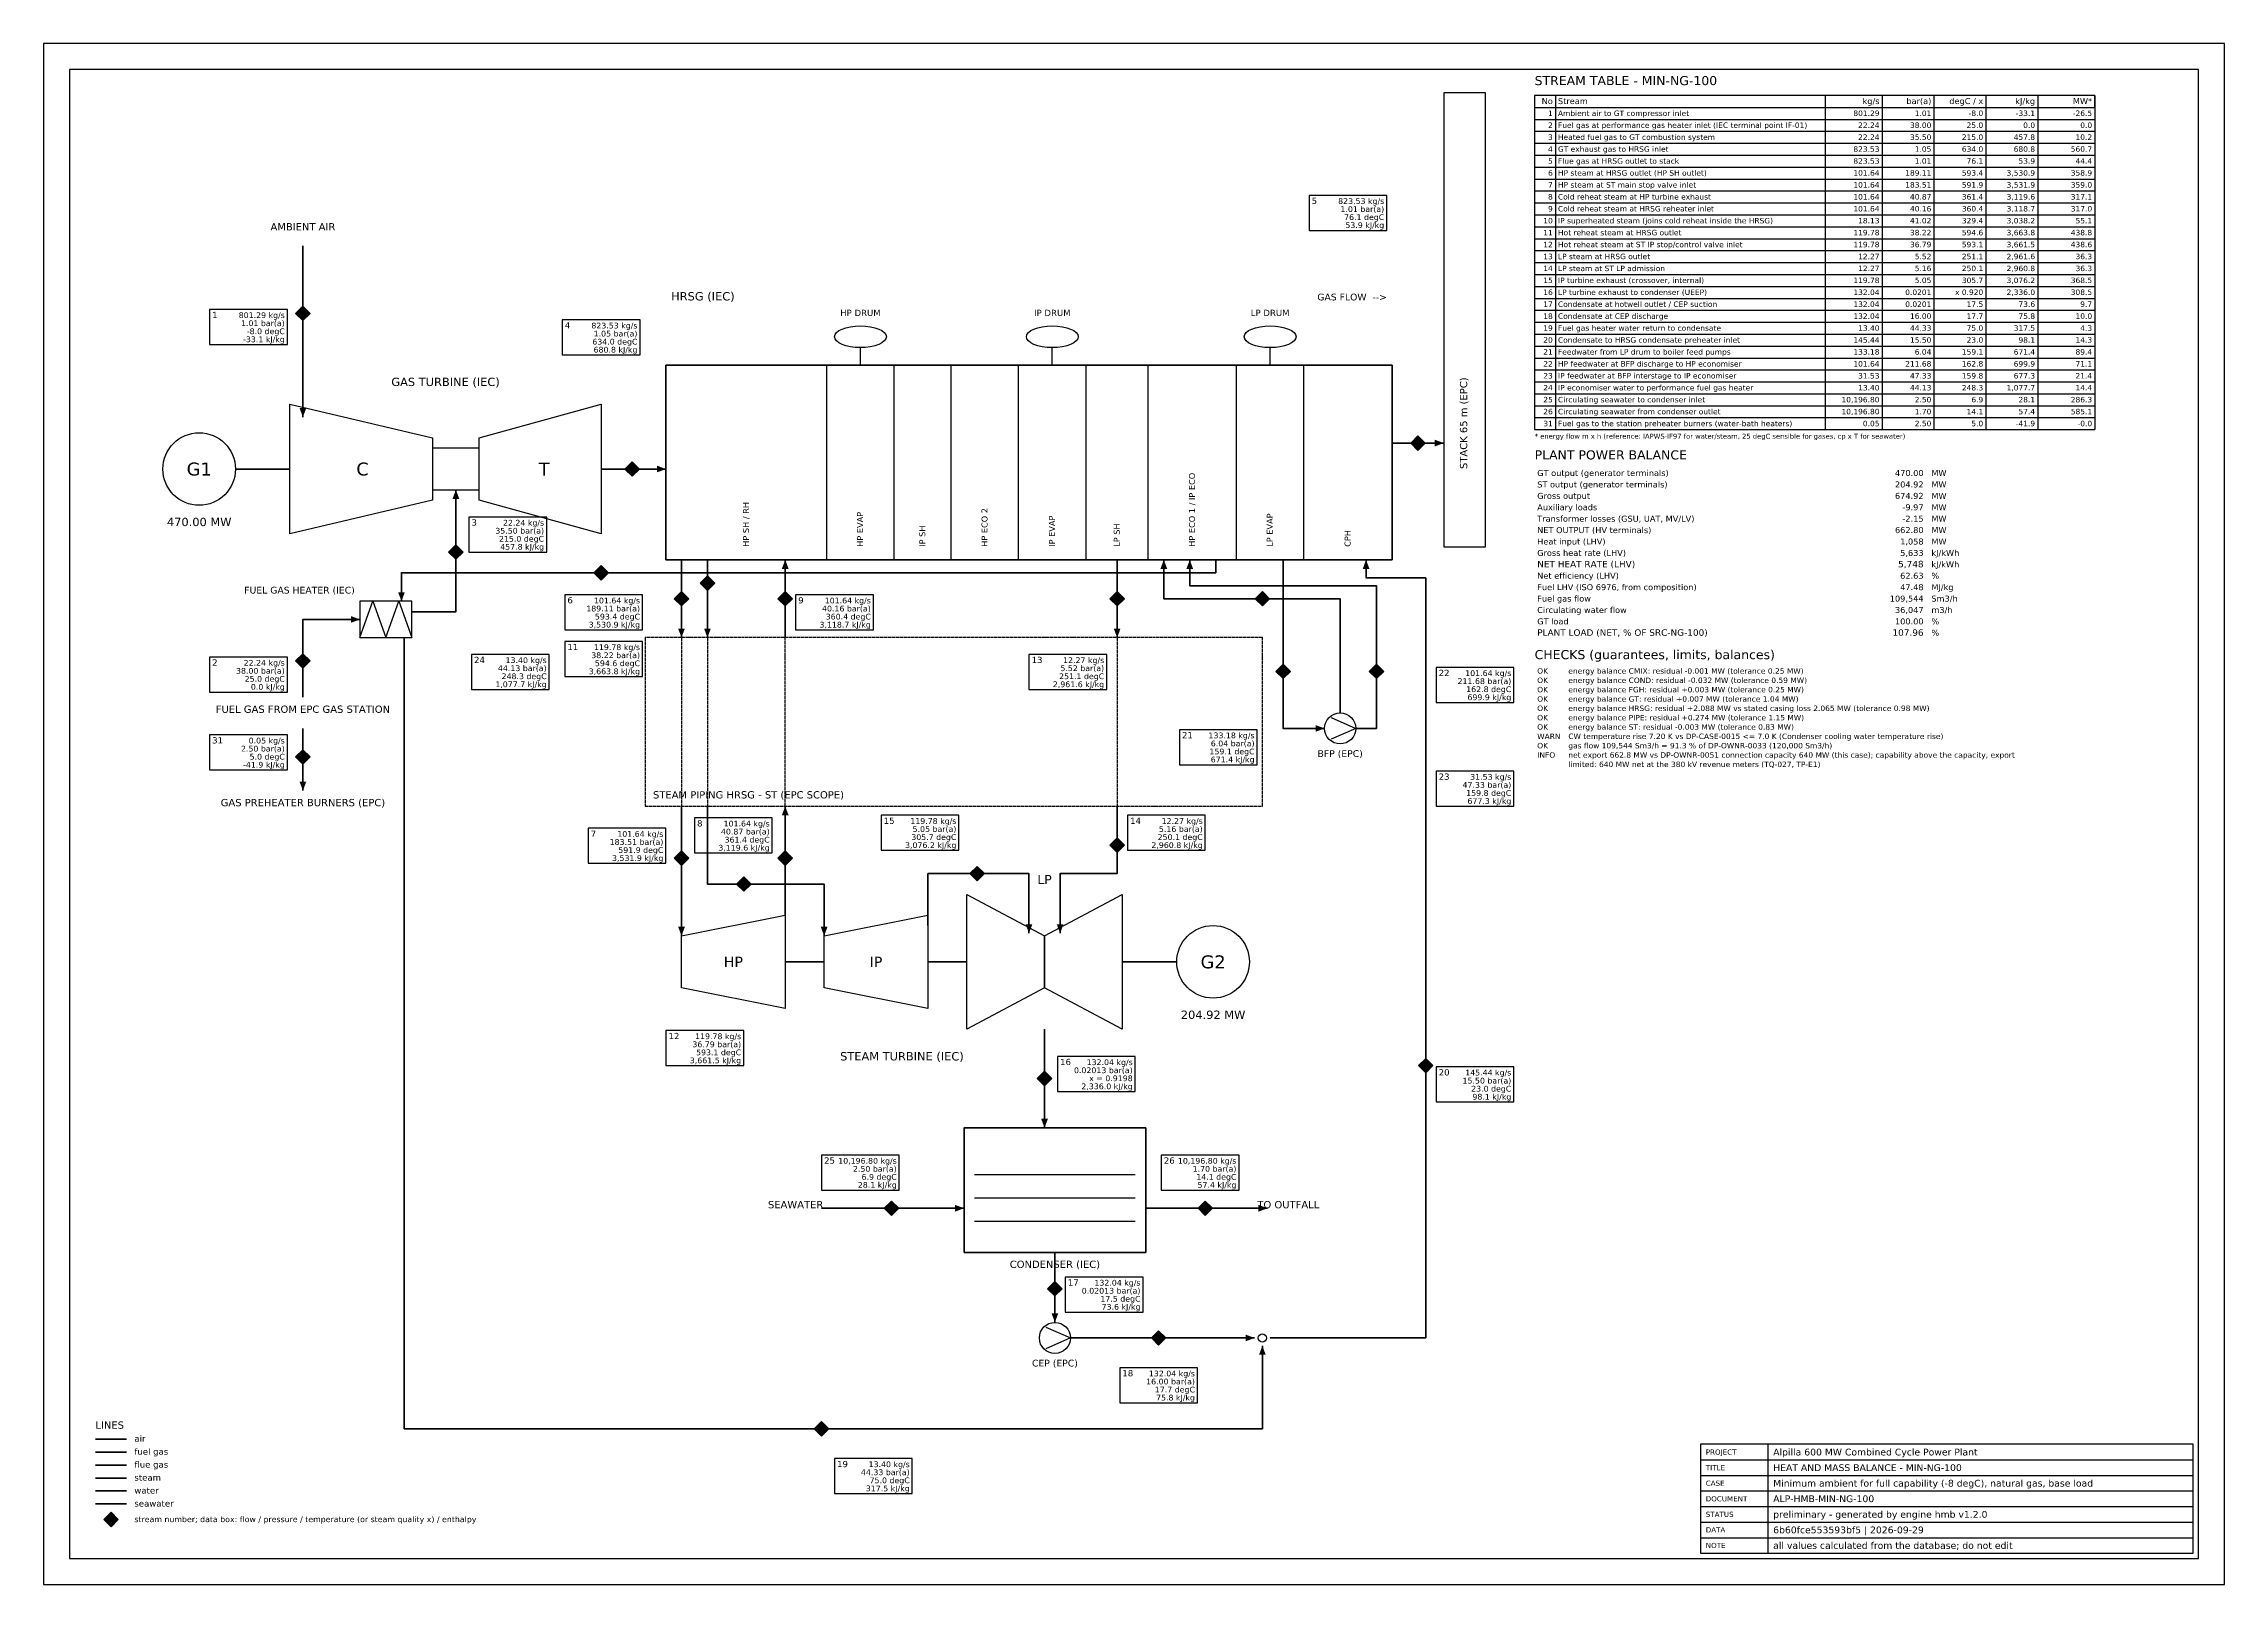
# Model space of a CAD drawing. Header units: millimetres. Extents: x 0 to 841, y 0 to 594.
import ezdxf
from ezdxf.enums import TextEntityAlignment as Align

# ---------------------------------------------------------------- set-up
doc = ezdxf.new("R2010")
doc.units = ezdxf.units.MM
doc.linetypes.add('DASHED', pattern=[1.524, 1.27, -0.254])
for name, color, linetype in [('BORDER', 7, 'CONTINUOUS'), ('HMB-AIR', 8, 'Continuous'), ('HMB-CW', 4, 'Continuous'), ('HMB-DATA', 8, 'Continuous'), ('HMB-EQPT', 7, 'Continuous'), ('HMB-FUEL', 30, 'Continuous'), ('HMB-GAS', 34, 'Continuous'), ('HMB-SCOPE', 3, 'Continuous'), ('HMB-STEAM', 1, 'Continuous'), ('HMB-TABLE', 7, 'Continuous'), ('HMB-TAG', 7, 'Continuous'), ('HMB-WARN', 1, 'Continuous'), ('HMB-WATER', 5, 'Continuous'), ('TITLE', 7, 'CONTINUOUS')]:
    doc.layers.add(name, color=color, linetype=linetype)
doc.styles.add('ALPILLA', font='DejaVuSans.ttf')

msp = doc.modelspace()

# ---------------------------------------------------------------- hatches: boundary and pattern name
at = {"layer": 'HMB-AIR'}
h = msp.add_hatch(color=256, dxfattribs=at)
h.dxf.hatch_style = 1
h.paths.add_polyline_path([(100, 450), (98.7, 453.5), (101.3, 453.5)])
at = {"layer": 'HMB-CW'}
h = msp.add_hatch(color=256, dxfattribs=at)
h.dxf.hatch_style = 1
h.paths.add_polyline_path([(355, 145), (351.5, 143.7), (351.5, 146.3)])
h = msp.add_hatch(color=256, dxfattribs=at)
h.dxf.hatch_style = 1
h.paths.add_polyline_path([(472, 145), (468.5, 143.7), (468.5, 146.3)])
at = {"layer": 'HMB-FUEL'}
h = msp.add_hatch(color=256, dxfattribs=at)
h.dxf.hatch_style = 1
h.paths.add_polyline_path([(159, 422), (160.3, 418.5), (157.7, 418.5)])
h = msp.add_hatch(color=256, dxfattribs=at)
h.dxf.hatch_style = 1
h.paths.add_polyline_path([(122, 372), (118.5, 370.7), (118.5, 373.3)])
h = msp.add_hatch(color=256, dxfattribs=at)
h.dxf.hatch_style = 1
h.paths.add_polyline_path([(100, 306), (98.7, 309.5), (101.3, 309.5)])
at = {"layer": 'HMB-GAS'}
h = msp.add_hatch(color=256, dxfattribs=at)
h.dxf.hatch_style = 1
h.paths.add_polyline_path([(540, 440), (536.5, 438.7), (536.5, 441.3)])
h = msp.add_hatch(color=256, dxfattribs=at)
h.dxf.hatch_style = 1
h.paths.add_polyline_path([(240, 430), (236.5, 428.7), (236.5, 431.3)])
at = {"layer": 'HMB-STEAM'}
h = msp.add_hatch(color=256, dxfattribs=at)
h.dxf.hatch_style = 1
h.paths.add_polyline_path([(286, 395), (287.3, 391.5), (284.7, 391.5)])
h = msp.add_hatch(color=256, dxfattribs=at)
h.dxf.hatch_style = 1
h.paths.add_polyline_path([(246, 365), (244.7, 368.5), (247.3, 368.5)])
h = msp.add_hatch(color=256, dxfattribs=at)
h.dxf.hatch_style = 1
h.paths.add_polyline_path([(256, 365), (254.7, 368.5), (257.3, 368.5)])
h = msp.add_hatch(color=256, dxfattribs=at)
h.dxf.hatch_style = 1
h.paths.add_polyline_path([(414, 365), (412.7, 368.5), (415.3, 368.5)])
h = msp.add_hatch(color=256, dxfattribs=at)
h.dxf.hatch_style = 1
h.paths.add_polyline_path([(286, 300), (287.3, 296.5), (284.7, 296.5)])
h = msp.add_hatch(color=256, dxfattribs=at)
h.dxf.hatch_style = 1
h.paths.add_polyline_path([(246, 250), (244.7, 253.5), (247.3, 253.5)])
h = msp.add_hatch(color=256, dxfattribs=at)
h.dxf.hatch_style = 1
h.paths.add_polyline_path([(301, 250), (299.7, 253.5), (302.3, 253.5)])
h = msp.add_hatch(color=256, dxfattribs=at)
h.dxf.hatch_style = 1
h.paths.add_polyline_path([(380, 251), (378.7, 254.5), (381.3, 254.5)])
h = msp.add_hatch(color=256, dxfattribs=at)
h.dxf.hatch_style = 1
h.paths.add_polyline_path([(392, 251), (390.7, 254.5), (393.3, 254.5)])
h = msp.add_hatch(color=256, dxfattribs=at)
h.dxf.hatch_style = 1
h.paths.add_polyline_path([(386, 176), (384.7, 179.5), (387.3, 179.5)])
at = {"layer": 'HMB-TAG'}
h = msp.add_hatch(color=255, dxfattribs=at)
h.dxf.hatch_style = 1
h.paths.add_polyline_path([(97.2, 490), (100, 492.8), (102.8, 490), (100, 487.2)])
h = msp.add_hatch(color=255, dxfattribs=at)
h.dxf.hatch_style = 1
h.paths.add_polyline_path([(527.2, 440), (530, 442.8), (532.8, 440), (530, 437.2)])
h = msp.add_hatch(color=255, dxfattribs=at)
h.dxf.hatch_style = 1
h.paths.add_polyline_path([(224.2, 430), (227, 432.8), (229.8, 430), (227, 427.2)])
h = msp.add_hatch(color=255, dxfattribs=at)
h.dxf.hatch_style = 1
h.paths.add_polyline_path([(156.2, 398), (159, 400.8), (161.8, 398), (159, 395.2)])
h = msp.add_hatch(color=255, dxfattribs=at)
h.dxf.hatch_style = 1
h.paths.add_polyline_path([(212.2, 390), (215, 392.8), (217.8, 390), (215, 387.2)])
h = msp.add_hatch(color=255, dxfattribs=at)
h.dxf.hatch_style = 1
h.paths.add_polyline_path([(253.2, 386), (256, 388.8), (258.8, 386), (256, 383.2)])
h = msp.add_hatch(color=255, dxfattribs=at)
h.dxf.hatch_style = 1
h.paths.add_polyline_path([(243.2, 380), (246, 382.8), (248.8, 380), (246, 377.2)])
h = msp.add_hatch(color=255, dxfattribs=at)
h.dxf.hatch_style = 1
h.paths.add_polyline_path([(283.2, 380), (286, 382.8), (288.8, 380), (286, 377.2)])
h = msp.add_hatch(color=255, dxfattribs=at)
h.dxf.hatch_style = 1
h.paths.add_polyline_path([(411.2, 380), (414, 382.8), (416.8, 380), (414, 377.2)])
h = msp.add_hatch(color=255, dxfattribs=at)
h.dxf.hatch_style = 1
h.paths.add_polyline_path([(467.2, 380), (470, 382.8), (472.8, 380), (470, 377.2)])
h = msp.add_hatch(color=255, dxfattribs=at)
h.dxf.hatch_style = 1
h.paths.add_polyline_path([(97.2, 356), (100, 358.8), (102.8, 356), (100, 353.2)])
h = msp.add_hatch(color=255, dxfattribs=at)
h.dxf.hatch_style = 1
h.paths.add_polyline_path([(475.2, 352), (478, 354.8), (480.8, 352), (478, 349.2)])
h = msp.add_hatch(color=255, dxfattribs=at)
h.dxf.hatch_style = 1
h.paths.add_polyline_path([(511.2, 352), (514, 354.8), (516.8, 352), (514, 349.2)])
h = msp.add_hatch(color=255, dxfattribs=at)
h.dxf.hatch_style = 1
h.paths.add_polyline_path([(97.2, 319), (100, 321.8), (102.8, 319), (100, 316.2)])
h = msp.add_hatch(color=255, dxfattribs=at)
h.dxf.hatch_style = 1
h.paths.add_polyline_path([(411.2, 285), (414, 287.8), (416.8, 285), (414, 282.2)])
h = msp.add_hatch(color=255, dxfattribs=at)
h.dxf.hatch_style = 1
h.paths.add_polyline_path([(243.2, 280), (246, 282.8), (248.8, 280), (246, 277.2)])
h = msp.add_hatch(color=255, dxfattribs=at)
h.dxf.hatch_style = 1
h.paths.add_polyline_path([(283.2, 280), (286, 282.8), (288.8, 280), (286, 277.2)])
h = msp.add_hatch(color=255, dxfattribs=at)
h.dxf.hatch_style = 1
h.paths.add_polyline_path([(267.2, 270), (270, 272.8), (272.8, 270), (270, 267.2)])
h = msp.add_hatch(color=255, dxfattribs=at)
h.dxf.hatch_style = 1
h.paths.add_polyline_path([(357.2, 274), (360, 276.8), (362.8, 274), (360, 271.2)])
h = msp.add_hatch(color=255, dxfattribs=at)
h.dxf.hatch_style = 1
h.paths.add_polyline_path([(530.2, 200), (533, 202.8), (535.8, 200), (533, 197.2)])
h = msp.add_hatch(color=255, dxfattribs=at)
h.dxf.hatch_style = 1
h.paths.add_polyline_path([(383.2, 195), (386, 197.8), (388.8, 195), (386, 192.2)])
h = msp.add_hatch(color=255, dxfattribs=at)
h.dxf.hatch_style = 1
h.paths.add_polyline_path([(324.2, 145), (327, 147.8), (329.8, 145), (327, 142.2)])
h = msp.add_hatch(color=255, dxfattribs=at)
h.dxf.hatch_style = 1
h.paths.add_polyline_path([(445.2, 145), (448, 147.8), (450.8, 145), (448, 142.2)])
h = msp.add_hatch(color=255, dxfattribs=at)
h.dxf.hatch_style = 1
h.paths.add_polyline_path([(387.2, 114), (390, 116.8), (392.8, 114), (390, 111.2)])
h = msp.add_hatch(color=255, dxfattribs=at)
h.dxf.hatch_style = 1
h.paths.add_polyline_path([(427.2, 95), (430, 97.8), (432.8, 95), (430, 92.2)])
h = msp.add_hatch(color=255, dxfattribs=at)
h.dxf.hatch_style = 1
h.paths.add_polyline_path([(297.2, 60), (300, 62.8), (302.8, 60), (300, 57.2)])
h = msp.add_hatch(color=255, dxfattribs=at)
h.dxf.hatch_style = 1
h.paths.add_polyline_path([(23.2, 25), (26, 27.8), (28.8, 25), (26, 22.2)])
at = {"layer": 'HMB-WATER'}
h = msp.add_hatch(color=256, dxfattribs=at)
h.dxf.hatch_style = 1
h.paths.add_polyline_path([(432, 395), (433.3, 391.5), (430.7, 391.5)])
h = msp.add_hatch(color=256, dxfattribs=at)
h.dxf.hatch_style = 1
h.paths.add_polyline_path([(442, 395), (443.3, 391.5), (440.7, 391.5)])
h = msp.add_hatch(color=256, dxfattribs=at)
h.dxf.hatch_style = 1
h.paths.add_polyline_path([(510, 395), (511.3, 391.5), (508.7, 391.5)])
h = msp.add_hatch(color=256, dxfattribs=at)
h.dxf.hatch_style = 1
h.paths.add_polyline_path([(138, 379), (136.7, 382.5), (139.3, 382.5)])
h = msp.add_hatch(color=256, dxfattribs=at)
h.dxf.hatch_style = 1
h.paths.add_polyline_path([(494, 330), (490.5, 328.7), (490.5, 331.3)])
h = msp.add_hatch(color=256, dxfattribs=at)
h.dxf.hatch_style = 1
h.paths.add_polyline_path([(390, 101), (388.7, 104.5), (391.3, 104.5)])
h = msp.add_hatch(color=256, dxfattribs=at)
h.dxf.hatch_style = 1
h.paths.add_polyline_path([(467, 95), (463.5, 93.7), (463.5, 96.3)])
h = msp.add_hatch(color=256, dxfattribs=at)
h.dxf.hatch_style = 1
h.paths.add_polyline_path([(470, 92), (471.3, 88.5), (468.7, 88.5)])

# ---------------------------------------------------------------- linework, layer by layer
at = {"layer": 'BORDER'}
for points in [[(0, 0), (841, 0), (841, 594), (0, 594)], [(10, 10), (831, 10), (831, 584), (10, 584)]]:
    msp.add_lwpolyline(points, close=True, dxfattribs=at)
at = {"layer": 'HMB-AIR', "lineweight": 50}
for points in [[(100, 516), (100, 450)], [(20, 56), (32, 56)]]:
    msp.add_lwpolyline(points, dxfattribs=at)
at = {"layer": 'HMB-CW'}
for points in [[(359, 158), (421, 158)], [(359, 149), (421, 149)], [(359, 140), (421, 140)]]:
    msp.add_lwpolyline(points, dxfattribs=at)
at = {"layer": 'HMB-CW', "lineweight": 50}
for points in [[(300, 145), (355, 145)], [(425, 145), (472, 145)], [(20, 31), (32, 31)]]:
    msp.add_lwpolyline(points, dxfattribs=at)
at = {"layer": 'HMB-DATA'}
for points in [[(575, 574), (575, 445.2)], [(583, 574), (583, 445.2)], [(687, 574), (687, 445.2)], [(709, 574), (709, 445.2)], [(729, 574), (729, 445.2)], [(749, 574), (749, 445.2)], [(769, 574), (769, 445.2)], [(791, 574), (791, 445.2)], [(575, 564.8), (791, 564.8)], [(575, 560.2), (791, 560.2)], [(575, 555.6), (791, 555.6)], [(575, 551), (791, 551)], [(575, 546.4), (791, 546.4)], [(575, 541.8), (791, 541.8)], [(575, 537.2), (791, 537.2)], [(575, 532.6), (791, 532.6)], [(575, 528), (791, 528)], [(575, 523.4), (791, 523.4)], [(575, 518.8), (791, 518.8)], [(575, 514.2), (791, 514.2)], [(575, 509.6), (791, 509.6)], [(575, 505), (791, 505)], [(575, 500.4), (791, 500.4)], [(575, 495.8), (791, 495.8)], [(575, 491.2), (791, 491.2)], [(575, 486.6), (791, 486.6)], [(575, 482), (791, 482)], [(315, 470), (315, 476.8)], [(389, 470), (389, 476.8)], [(473, 470), (473, 476.8)], [(575, 477.4), (791, 477.4)], [(575, 472.8), (791, 472.8)], [(302, 395), (302, 470)], [(328, 395), (328, 470)], [(350, 395), (350, 470)], [(376, 395), (376, 470)], [(402, 395), (402, 470)], [(426, 395), (426, 470)], [(460, 395), (460, 470)], [(486, 395), (486, 470)], [(575, 468.2), (791, 468.2)], [(575, 463.6), (791, 463.6)], [(575, 459), (791, 459)], [(575, 454.4), (791, 454.4)], [(575, 449.8), (791, 449.8)], [(575, 445.2), (791, 445.2)], [(122, 365), (127, 379), (132, 365), (137, 379), (142, 365)]]:
    msp.add_lwpolyline(points, dxfattribs=at)
for points in [[(488, 522), (518, 522), (518, 535.5), (488, 535.5)], [(64, 478), (94, 478), (94, 491.5), (64, 491.5)], [(200, 474), (230, 474), (230, 487.5), (200, 487.5)], [(164, 398), (194, 398), (194, 411.5), (164, 411.5)], [(201, 368), (231, 368), (231, 381.5), (201, 381.5)], [(290, 368), (320, 368), (320, 381.5), (290, 381.5)], [(201, 350), (231, 350), (231, 363.5), (201, 363.5)], [(64, 344), (94, 344), (94, 357.5), (64, 357.5)], [(165, 345), (195, 345), (195, 358.5), (165, 358.5)], [(380, 345), (410, 345), (410, 358.5), (380, 358.5)], [(537, 340), (567, 340), (567, 353.5), (537, 353.5)], [(438, 316), (468, 316), (468, 329.5), (438, 329.5)], [(64, 314), (94, 314), (94, 327.5), (64, 327.5)], [(537, 300), (567, 300), (567, 313.5), (537, 313.5)], [(251, 282), (281, 282), (281, 295.5), (251, 295.5)], [(323, 283), (353, 283), (353, 296.5), (323, 296.5)], [(418, 283), (448, 283), (448, 296.5), (418, 296.5)], [(210, 278), (240, 278), (240, 291.5), (210, 291.5)], [(240, 200), (270, 200), (270, 213.5), (240, 213.5)], [(391, 190), (421, 190), (421, 203.5), (391, 203.5)], [(537, 186), (567, 186), (567, 199.5), (537, 199.5)], [(300, 152), (330, 152), (330, 165.5), (300, 165.5)], [(431, 152), (461, 152), (461, 165.5), (431, 165.5)], [(394, 105), (424, 105), (424, 118.5), (394, 118.5)], [(415, 70), (445, 70), (445, 83.5), (415, 83.5)], [(305, 35), (335, 35), (335, 48.5), (305, 48.5)]]:
    msp.add_lwpolyline(points, close=True, dxfattribs=at)
at = {"layer": 'HMB-EQPT'}
for points in [[(540, 400), (556, 400), (556, 575), (540, 575)], [(95, 455), (150, 442), (150, 418), (95, 405)], [(168, 442), (215, 455), (215, 405), (168, 418)], [(150, 422), (168, 422), (168, 438), (150, 438)], [(122, 365), (142, 365), (142, 379), (122, 379)], [(356, 266), (386, 250), (386, 230), (356, 214)], [(386, 250), (416, 266), (416, 214), (386, 230)], [(246, 250), (286, 258), (286, 222), (246, 230)], [(301, 250), (341, 258), (341, 222), (301, 230)]]:
    msp.add_lwpolyline(points, close=True, dxfattribs=at)
at = {"layer": 'HMB-EQPT', "lineweight": 50}
for points in [[(240, 395), (520, 395), (520, 470), (240, 470)], [(355, 128), (425, 128), (425, 176), (355, 176)]]:
    msp.add_lwpolyline(points, close=True, dxfattribs=at)
at = {"layer": 'HMB-EQPT', "lineweight": 70}
for points in [[(74, 430), (95, 430)], [(286, 240), (301, 240)], [(341, 240), (356, 240)], [(416, 240), (437, 240)]]:
    msp.add_lwpolyline(points, dxfattribs=at)
at = {"layer": 'HMB-EQPT'}
for points in [[(496.5, 334.2), (506, 330), (496.5, 325.8)], [(386.5, 99.2), (396, 95), (386.5, 90.8)]]:
    msp.add_lwpolyline(points, dxfattribs=at)
for centre, radius in [((60, 430), 14), ((500, 330), 6), ((451, 240), 14), ((390, 95), 6), ((470, 95), 1.6)]:
    msp.add_circle(centre, radius, dxfattribs=at)
for centre in [(315, 481), (389, 481), (473, 481)]:
    msp.add_ellipse(centre, major_axis=(10, 0), ratio=0.42, dxfattribs=at)
at = {"layer": 'HMB-FUEL', "lineweight": 50}
for points in [[(142, 375), (159, 375), (159, 422)], [(100, 342), (100, 372), (122, 372)], [(100, 330), (100, 306)], [(20, 51), (32, 51)]]:
    msp.add_lwpolyline(points, dxfattribs=at)
at = {"layer": 'HMB-GAS', "lineweight": 50}
for points in [[(520, 440), (540, 440)], [(215, 430), (240, 430)], [(20, 46), (32, 46)]]:
    msp.add_lwpolyline(points, dxfattribs=at)
at = {"layer": 'HMB-SCOPE', "linetype": 'DASHED'}
msp.add_lwpolyline([(232, 300), (470, 300), (470, 365), (232, 365)], close=True, dxfattribs=at)
for points in [[(246, 365), (246, 300)], [(256, 365), (256, 300)], [(286, 300), (286, 365)], [(414, 365), (414, 300)]]:
    msp.add_lwpolyline(points, dxfattribs=at)
at = {"layer": 'HMB-STEAM', "lineweight": 50}
for points in [[(246, 395), (246, 365)], [(256, 395), (256, 365)], [(286, 365), (286, 395)], [(414, 395), (414, 365)], [(246, 300), (246, 250)], [(256, 300), (256, 270), (301, 270), (301, 250)], [(286, 258), (286, 300)], [(414, 300), (414, 274), (392, 274), (392, 251)], [(341, 254), (341, 274), (380, 274), (380, 251)], [(386, 214), (386, 176)], [(20, 41), (32, 41)]]:
    msp.add_lwpolyline(points, dxfattribs=at)
at = {"layer": 'HMB-TABLE'}
msp.add_lwpolyline([(575, 569.4), (791, 569.4), (791, 574), (575, 574)], close=True, dxfattribs=at)
at = {"layer": 'HMB-TAG'}
for points in [[(97.2, 490), (100, 492.8), (102.8, 490), (100, 487.2)], [(527.2, 440), (530, 442.8), (532.8, 440), (530, 437.2)], [(224.2, 430), (227, 432.8), (229.8, 430), (227, 427.2)], [(156.2, 398), (159, 400.8), (161.8, 398), (159, 395.2)], [(212.2, 390), (215, 392.8), (217.8, 390), (215, 387.2)], [(253.2, 386), (256, 388.8), (258.8, 386), (256, 383.2)], [(243.2, 380), (246, 382.8), (248.8, 380), (246, 377.2)], [(283.2, 380), (286, 382.8), (288.8, 380), (286, 377.2)], [(411.2, 380), (414, 382.8), (416.8, 380), (414, 377.2)], [(467.2, 380), (470, 382.8), (472.8, 380), (470, 377.2)], [(97.2, 356), (100, 358.8), (102.8, 356), (100, 353.2)], [(475.2, 352), (478, 354.8), (480.8, 352), (478, 349.2)], [(511.2, 352), (514, 354.8), (516.8, 352), (514, 349.2)], [(97.2, 319), (100, 321.8), (102.8, 319), (100, 316.2)], [(411.2, 285), (414, 287.8), (416.8, 285), (414, 282.2)], [(243.2, 280), (246, 282.8), (248.8, 280), (246, 277.2)], [(283.2, 280), (286, 282.8), (288.8, 280), (286, 277.2)], [(267.2, 270), (270, 272.8), (272.8, 270), (270, 267.2)], [(357.2, 274), (360, 276.8), (362.8, 274), (360, 271.2)], [(530.2, 200), (533, 202.8), (535.8, 200), (533, 197.2)], [(383.2, 195), (386, 197.8), (388.8, 195), (386, 192.2)], [(324.2, 145), (327, 147.8), (329.8, 145), (327, 142.2)], [(445.2, 145), (448, 147.8), (450.8, 145), (448, 142.2)], [(387.2, 114), (390, 116.8), (392.8, 114), (390, 111.2)], [(427.2, 95), (430, 97.8), (432.8, 95), (430, 92.2)], [(297.2, 60), (300, 62.8), (302.8, 60), (300, 57.2)], [(23.2, 25), (26, 27.8), (28.8, 25), (26, 22.2)]]:
    msp.add_lwpolyline(points, close=True, dxfattribs=at)
at = {"layer": 'HMB-WATER', "lineweight": 50}
for points in [[(452, 395), (452, 390), (138, 390), (138, 379)], [(500, 336), (500, 380), (432, 380), (432, 395)], [(506, 330), (514, 330), (514, 385), (442, 385), (442, 395)], [(473, 95), (533, 95), (533, 388), (510, 388), (510, 395)], [(478, 395), (478, 330), (494, 330)], [(139, 365), (139, 60), (470, 60), (470, 92)], [(390, 128), (390, 101)], [(396, 95), (467, 95)], [(20, 36), (32, 36)]]:
    msp.add_lwpolyline(points, dxfattribs=at)
at = {"layer": 'TITLE'}
for p, q in [((665, 12), (665, 54)), ((639, 48), (829, 48)), ((639, 42), (829, 42)), ((639, 36), (829, 36)), ((639, 30), (829, 30)), ((639, 24), (829, 24)), ((639, 18), (829, 18))]:
    msp.add_line(p, q, dxfattribs=at)
msp.add_lwpolyline([(639, 12), (829, 12), (829, 54), (639, 54)], close=True, dxfattribs=at)

# ---------------------------------------------------------------- texts
at = {"layer": 'HMB-DATA', "style": 'ALPILLA'}
for s, height, p in [('823.53 kg/s', 2.2, (517, 532.2)), ('1.01 bar(a)', 2.2, (517, 529.1)), ('76.1 degC', 2.2, (517, 526)), ('53.9 kJ/kg', 2.2, (517, 522.9)), ('GAS FLOW  -->', 2.6, (518, 495)), ('801.29 kg/s', 2.2, (93, 488.2)), ('1.01 bar(a)', 2.2, (93, 485.1)), ('-33.1 kJ/kg', 2.2, (93, 478.9)), ('-8.0 degC', 2.2, (93, 482)), ('823.53 kg/s', 2.2, (229, 484.2)), ('634.0 degC', 2.2, (229, 478)), ('1.05 bar(a)', 2.2, (229, 481.1)), ('680.8 kJ/kg', 2.2, (229, 474.9)), ('35.50 bar(a)', 2.2, (193, 405.1)), ('215.0 degC', 2.2, (193, 402)), ('22.24 kg/s', 2.2, (193, 408.2)), ('457.8 kJ/kg', 2.2, (193, 398.9)), ('101.64 kg/s', 2.2, (230, 378.2)), ('101.64 kg/s', 2.2, (319, 378.2)), ('189.11 bar(a)', 2.2, (230, 375.1)), ('3,530.9 kJ/kg', 2.2, (230, 368.9)), ('593.4 degC', 2.2, (230, 372)), ('3,118.7 kJ/kg', 2.2, (319, 368.9)), ('40.16 bar(a)', 2.2, (319, 375.1)), ('360.4 degC', 2.2, (319, 372)), ('119.78 kg/s', 2.2, (230, 360.2)), ('38.00 bar(a)', 2.2, (93, 351.1)), ('22.24 kg/s', 2.2, (93, 354.2)), ('44.13 bar(a)', 2.2, (194, 352.1)), ('13.40 kg/s', 2.2, (194, 355.2)), ('38.22 bar(a)', 2.2, (230, 357.1)), ('594.6 degC', 2.2, (230, 354)), ('5.52 bar(a)', 2.2, (409, 352.1)), ('12.27 kg/s', 2.2, (409, 355.2)), ('25.0 degC', 2.2, (93, 348)), ('0.0 kJ/kg', 2.2, (93, 344.9)), ('1,077.7 kJ/kg', 2.2, (194, 345.9)), ('248.3 degC', 2.2, (194, 349)), ('3,663.8 kJ/kg', 2.2, (230, 350.9)), ('2,961.6 kJ/kg', 2.2, (409, 345.9)), ('251.1 degC', 2.2, (409, 349)), ('211.68 bar(a)', 2.2, (566, 347.1)), ('101.64 kg/s', 2.2, (566, 350.2)), ('162.8 degC', 2.2, (566, 344)), ('699.9 kJ/kg', 2.2, (566, 340.9)), ('133.18 kg/s', 2.2, (467, 326.2)), ('2.50 bar(a)', 2.2, (93, 321.1)), ('0.05 kg/s', 2.2, (93, 324.2)), ('5.0 degC', 2.2, (93, 318)), ('159.1 degC', 2.2, (467, 320)), ('6.04 bar(a)', 2.2, (467, 323.1)), ('-41.9 kJ/kg', 2.2, (93, 314.9)), ('671.4 kJ/kg', 2.2, (467, 316.9)), ('31.53 kg/s', 2.2, (566, 310.2)), ('47.33 bar(a)', 2.2, (566, 307.1)), ('159.8 degC', 2.2, (566, 304)), ('677.3 kJ/kg', 2.2, (566, 300.9)), ('101.64 kg/s', 2.2, (280, 292.2)), ('119.78 kg/s', 2.2, (352, 293.2)), ('12.27 kg/s', 2.2, (447, 293.2)), ('183.51 bar(a)', 2.2, (239, 285.1)), ('101.64 kg/s', 2.2, (239, 288.2)), ('40.87 bar(a)', 2.2, (280, 289.1)), ('361.4 degC', 2.2, (280, 286)), ('3,076.2 kJ/kg', 2.2, (352, 283.9)), ('305.7 degC', 2.2, (352, 287)), ('5.05 bar(a)', 2.2, (352, 290.1)), ('2,960.8 kJ/kg', 2.2, (447, 283.9)), ('250.1 degC', 2.2, (447, 287)), ('5.16 bar(a)', 2.2, (447, 290.1)), ('3,531.9 kJ/kg', 2.2, (239, 278.9)), ('591.9 degC', 2.2, (239, 282)), ('3,119.6 kJ/kg', 2.2, (280, 282.9)), ('119.78 kg/s', 2.2, (269, 210.2)), ('3,661.5 kJ/kg', 2.2, (269, 200.9)), ('36.79 bar(a)', 2.2, (269, 207.1)), ('593.1 degC', 2.2, (269, 204)), ('132.04 kg/s', 2.2, (420, 200.2)), ('0.02013 bar(a)', 2.2, (420, 197.1)), ('x = 0.9198', 2.2, (420, 194)), ('15.50 bar(a)', 2.2, (566, 193.1)), ('145.44 kg/s', 2.2, (566, 196.2)), ('2,336.0 kJ/kg', 2.2, (420, 190.9)), ('23.0 degC', 2.2, (566, 190)), ('98.1 kJ/kg', 2.2, (566, 186.9)), ('10,196.80 kg/s', 2.2, (329, 162.2)), ('2.50 bar(a)', 2.2, (329, 159.1)), ('10,196.80 kg/s', 2.2, (460, 162.2)), ('1.70 bar(a)', 2.2, (460, 159.1)), ('28.1 kJ/kg', 2.2, (329, 152.9)), ('6.9 degC', 2.2, (329, 156)), ('14.1 degC', 2.2, (460, 156)), ('57.4 kJ/kg', 2.2, (460, 152.9)), ('0.02013 bar(a)', 2.2, (423, 112.1)), ('132.04 kg/s', 2.2, (423, 115.2)), ('17.5 degC', 2.2, (423, 109)), ('73.6 kJ/kg', 2.2, (423, 105.9)), ('16.00 bar(a)', 2.2, (444, 77.1)), ('132.04 kg/s', 2.2, (444, 80.2)), ('17.7 degC', 2.2, (444, 74)), ('75.8 kJ/kg', 2.2, (444, 70.9)), ('44.33 bar(a)', 2.2, (334, 42.1)), ('13.40 kg/s', 2.2, (334, 45.2)), ('317.5 kJ/kg', 2.2, (334, 35.9)), ('75.0 degC', 2.2, (334, 39))]:
    msp.add_text(s, height=height, dxfattribs=at).set_placement(p, align=Align.RIGHT)
msp.add_text('* energy flow m x h (reference: IAPWS-IF97 for water/steam, 25 degC sensible for gases, cp x T for seawater)', height=1.9, dxfattribs=at).set_placement((575, 441.7))
for s, p in [('HP ECO 1 / IP ECO', (444, 400)), ('HP SH / RH', (272, 400)), ('HP EVAP', (316, 400)), ('HP ECO 2', (364, 400)), ('LP EVAP', (474, 400)), ('IP SH', (340, 400)), ('IP EVAP', (390, 400)), ('LP SH', (415, 400)), ('CPH', (504, 400))]:
    msp.add_text(s, height=2.3, rotation=90, dxfattribs=at).set_placement(p)
at = {"layer": 'HMB-EQPT', "style": 'ALPILLA'}
for s, height, p in [('AMBIENT AIR', 2.8, (100, 522)), ('HP DRUM', 2.4, (315, 489)), ('IP DRUM', 2.4, (389, 489)), ('LP DRUM', 2.4, (473, 489)), ('GAS TURBINE (IEC)', 3.2, (155, 462)), ('FUEL GAS FROM EPC GAS STATION', 2.8, (100, 336)), ('BFP (EPC)', 2.6, (500, 319)), ('GAS PREHEATER BURNERS (EPC)', 2.8, (100, 300)), ('LP', 3.5, (386, 270)), ('STEAM TURBINE (IEC)', 3.2, (331, 202)), ('SEAWATER', 2.8, (290, 145)), ('TO OUTFALL', 2.8, (480, 145)), ('CONDENSER (IEC)', 2.8, (390, 122)), ('CEP (EPC)', 2.6, (390, 84))]:
    msp.add_text(s, height=height, dxfattribs=at).set_placement(p, align=Align.CENTER)
msp.add_text('HRSG (IEC)', height=3.2, dxfattribs=at).set_placement((242, 495))
msp.add_text('STACK 65 m (EPC)', height=2.8, rotation=90, dxfattribs=at).set_placement((549, 430))
for s, height, p in [('G1', 5, (60, 430)), ('C', 5, (123, 430)), ('T', 5, (193, 430)), ('HP', 4, (266, 240)), ('IP', 4, (321, 240)), ('G2', 5, (451, 240))]:
    msp.add_text(s, height=height, dxfattribs=at).set_placement(p, align=Align.MIDDLE_CENTER)
msp.add_text('FUEL GAS HEATER (IEC)', height=2.6, dxfattribs=at).set_placement((120, 382), align=Align.RIGHT)
at = {"layer": 'HMB-SCOPE', "style": 'ALPILLA'}
msp.add_text('STEAM PIPING HRSG - ST (EPC SCOPE)', height=2.8, dxfattribs=at).set_placement((235, 303))
at = {"layer": 'HMB-TABLE', "style": 'ALPILLA'}
for s, height, p in [('STREAM TABLE - MIN-NG-100', 3.5, (575, 578)), ('Stream', 2.3, (584, 570.7)), ('Ambient air to GT compressor inlet', 2.1, (584, 566.1)), ('Fuel gas at performance gas heater inlet (IEC terminal point IF-01)', 2.1, (584, 561.5)), ('Heated fuel gas to GT combustion system', 2.1, (584, 556.9)), ('GT exhaust gas to HRSG inlet', 2.1, (584, 552.3)), ('Flue gas at HRSG outlet to stack', 2.1, (584, 547.7)), ('HP steam at HRSG outlet (HP SH outlet)', 2.1, (584, 543.1)), ('HP steam at ST main stop valve inlet', 2.1, (584, 538.5)), ('Cold reheat steam at HP turbine exhaust', 2.1, (584, 533.9)), ('Cold reheat steam at HRSG reheater inlet', 2.1, (584, 529.3)), ('IP superheated steam (joins cold reheat inside the HRSG)', 2.1, (584, 524.7)), ('Hot reheat steam at HRSG outlet', 2.1, (584, 520.1)), ('Hot reheat steam at ST IP stop/control valve inlet', 2.1, (584, 515.5)), ('LP steam at HRSG outlet', 2.1, (584, 510.9)), ('LP steam at ST LP admission', 2.1, (584, 506.3)), ('IP turbine exhaust (crossover, internal)', 2.1, (584, 501.7)), ('LP turbine exhaust to condenser (UEEP)', 2.1, (584, 497.1)), ('Condensate at hotwell outlet / CEP suction', 2.1, (584, 492.5)), ('Condensate at CEP discharge', 2.1, (584, 487.9)), ('Condensate to HRSG condensate preheater inlet', 2.1, (584, 478.7)), ('Fuel gas heater water return to condensate', 2.1, (584, 483.3)), ('Feedwater from LP drum to boiler feed pumps', 2.1, (584, 474.1)), ('HP feedwater at BFP discharge to HP economiser', 2.1, (584, 469.5)), ('IP feedwater at BFP interstage to IP economiser', 2.1, (584, 464.9)), ('Circulating seawater to condenser inlet', 2.1, (584, 455.7)), ('IP economiser water to performance fuel gas heater', 2.1, (584, 460.3)), ('Circulating seawater from condenser outlet', 2.1, (584, 451.1)), ('Fuel gas to the station preheater burners (water-bath heaters)', 2.1, (584, 446.5)), ('PLANT POWER BALANCE', 3.5, (575, 433.7)), ('GT output (generator terminals)', 2.3, (576, 427.3)), ('MW', 2.3, (728, 427.3)), ('Gross output', 2.3, (576, 418.5)), ('ST output (generator terminals)', 2.3, (576, 422.9)), ('MW', 2.3, (728, 422.9)), ('MW', 2.3, (728, 418.5)), ('Transformer losses (GSU, UAT, MV/LV)', 2.3, (576, 409.7)), ('Auxiliary loads', 2.3, (576, 414.1)), ('MW', 2.3, (728, 414.1)), ('NET OUTPUT (HV terminals)', 2.3, (576, 405.3)), ('MW', 2.3, (728, 409.7)), ('MW', 2.3, (728, 405.3)), ('Gross heat rate (LHV)', 2.3, (576, 396.5)), ('Heat input (LHV)', 2.3, (576, 400.9)), ('kJ/kWh', 2.3, (728, 396.5)), ('MW', 2.3, (728, 400.9)), ('Net efficiency (LHV)', 2.3, (576, 387.7)), ('NET HEAT RATE (LHV)', 2.5, (576, 392.1)), ('%', 2.3, (728, 387.7)), ('kJ/kWh', 2.3, (728, 392.1)), ('Fuel LHV (ISO 6976, from composition)', 2.3, (576, 383.3)), ('Fuel gas flow', 2.3, (576, 378.9)), ('Sm3/h', 2.3, (728, 378.9)), ('MJ/kg', 2.3, (728, 383.3)), ('Circulating water flow', 2.3, (576, 374.5)), ('GT load', 2.3, (576, 370.1)), ('%', 2.3, (728, 370.1)), ('m3/h', 2.3, (728, 374.5)), ('PLANT LOAD (NET, % OF SRC-NG-100)', 2.5, (576, 365.7)), ('%', 2.3, (728, 365.7)), ('CHECKS (guarantees, limits, balances)', 3.5, (575, 356.7)), ('OK', 2.1, (576, 351.1)), ('energy balance CMIX: residual -0.001 MW (tolerance 0.25 MW)', 2.1, (588, 351.1)), ('OK', 2.1, (576, 347.5)), ('OK', 2.1, (576, 343.9)), ('energy balance COND: residual -0.032 MW (tolerance 0.59 MW)', 2.1, (588, 347.5)), ('energy balance FGH: residual +0.003 MW (tolerance 0.25 MW)', 2.1, (588, 343.9)), ('OK', 2.1, (576, 340.3)), ('OK', 2.1, (576, 336.7)), ('energy balance GT: residual +0.007 MW (tolerance 1.04 MW)', 2.1, (588, 340.3)), ('energy balance HRSG: residual +2.088 MW vs stated casing loss 2.065 MW (tolerance 0.98 MW)', 2.1, (588, 336.7)), ('OK', 2.1, (576, 333.1)), ('OK', 2.1, (576, 329.5)), ('energy balance PIPE: residual +0.274 MW (tolerance 1.15 MW)', 2.1, (588, 333.1)), ('energy balance ST: residual -0.003 MW (tolerance 0.83 MW)', 2.1, (588, 329.5)), ('OK', 2.1, (576, 322.3)), ('INFO', 2.1, (576, 318.7)), ('gas flow 109,544 Sm3/h = 91.3 % of DP-OWNR-0033 (120,000 Sm3/h)', 2.1, (588, 322.3)), ('net export 662.8 MW vs DP-OWNR-0051 connection capacity 640 MW (this case); capability above the capacity, export', 2.1, (588, 318.7)), ('limited: 640 MW net at the 380 kV revenue meters (TQ-027, TP-E1)', 2.1, (588, 315.1)), ('LINES', 2.8, (20, 60)), ('fuel gas', 2.4, (35, 50)), ('air', 2.4, (35, 55)), ('flue gas', 2.4, (35, 45)), ('steam', 2.4, (35, 40)), ('water', 2.4, (35, 35)), ('stream number; data box: flow / pressure / temperature (or steam quality x) / enthalpy', 2.2, (35, 24)), ('seawater', 2.4, (35, 30))]:
    msp.add_text(s, height=height, dxfattribs=at).set_placement(p)
for s, height, p in [('No', 2.3, (582, 570.7)), ('kg/s', 2.3, (708, 570.7)), ('bar(a)', 2.3, (728, 570.7)), ('degC / x', 2.3, (748, 570.7)), ('kJ/kg', 2.3, (768, 570.7)), ('MW*', 2.3, (790, 570.7)), ('2', 2.1, (582, 561.5)), ('1', 2.1, (582, 566.1)), ('801.29', 2.1, (708, 566.1)), ('22.24', 2.1, (708, 561.5)), ('38.00', 2.1, (728, 561.5)), ('1.01', 2.1, (728, 566.1)), ('25.0', 2.1, (748, 561.5)), ('-8.0', 2.1, (748, 566.1)), ('-33.1', 2.1, (768, 566.1)), ('0.0', 2.1, (768, 561.5)), ('-26.5', 2.1, (790, 566.1)), ('0.0', 2.1, (790, 561.5)), ('3', 2.1, (582, 556.9)), ('22.24', 2.1, (708, 556.9)), ('35.50', 2.1, (728, 556.9)), ('215.0', 2.1, (748, 556.9)), ('457.8', 2.1, (768, 556.9)), ('10.2', 2.1, (790, 556.9)), ('4', 2.1, (582, 552.3)), ('5', 2.1, (582, 547.7)), ('823.53', 2.1, (708, 552.3)), ('823.53', 2.1, (708, 547.7)), ('1.05', 2.1, (728, 552.3)), ('1.01', 2.1, (728, 547.7)), ('634.0', 2.1, (748, 552.3)), ('76.1', 2.1, (748, 547.7)), ('680.8', 2.1, (768, 552.3)), ('53.9', 2.1, (768, 547.7)), ('560.7', 2.1, (790, 552.3)), ('44.4', 2.1, (790, 547.7)), ('6', 2.1, (582, 543.1)), ('7', 2.1, (582, 538.5)), ('101.64', 2.1, (708, 543.1)), ('101.64', 2.1, (708, 538.5)), ('189.11', 2.1, (728, 543.1)), ('183.51', 2.1, (728, 538.5)), ('593.4', 2.1, (748, 543.1)), ('591.9', 2.1, (748, 538.5)), ('3,530.9', 2.1, (768, 543.1)), ('3,531.9', 2.1, (768, 538.5)), ('358.9', 2.1, (790, 543.1)), ('359.0', 2.1, (790, 538.5)), ('9', 2.1, (582, 529.3)), ('8', 2.1, (582, 533.9)), ('101.64', 2.1, (708, 533.9)), ('101.64', 2.1, (708, 529.3)), ('40.87', 2.1, (728, 533.9)), ('40.16', 2.1, (728, 529.3)), ('361.4', 2.1, (748, 533.9)), ('360.4', 2.1, (748, 529.3)), ('3,119.6', 2.1, (768, 533.9)), ('3,118.7', 2.1, (768, 529.3)), ('317.1', 2.1, (790, 533.9)), ('317.0', 2.1, (790, 529.3)), ('10', 2.1, (582, 524.7)), ('11', 2.1, (582, 520.1)), ('119.78', 2.1, (708, 520.1)), ('18.13', 2.1, (708, 524.7)), ('41.02', 2.1, (728, 524.7)), ('38.22', 2.1, (728, 520.1)), ('329.4', 2.1, (748, 524.7)), ('594.6', 2.1, (748, 520.1)), ('3,038.2', 2.1, (768, 524.7)), ('3,663.8', 2.1, (768, 520.1)), ('438.8', 2.1, (790, 520.1)), ('55.1', 2.1, (790, 524.7)), ('12', 2.1, (582, 515.5)), ('13', 2.1, (582, 510.9)), ('119.78', 2.1, (708, 515.5)), ('12.27', 2.1, (708, 510.9)), ('36.79', 2.1, (728, 515.5)), ('5.52', 2.1, (728, 510.9)), ('251.1', 2.1, (748, 510.9)), ('593.1', 2.1, (748, 515.5)), ('3,661.5', 2.1, (768, 515.5)), ('2,961.6', 2.1, (768, 510.9)), ('438.6', 2.1, (790, 515.5)), ('36.3', 2.1, (790, 510.9)), ('14', 2.1, (582, 506.3)), ('12.27', 2.1, (708, 506.3)), ('5.16', 2.1, (728, 506.3)), ('250.1', 2.1, (748, 506.3)), ('2,960.8', 2.1, (768, 506.3)), ('36.3', 2.1, (790, 506.3)), ('15', 2.1, (582, 501.7)), ('16', 2.1, (582, 497.1)), ('119.78', 2.1, (708, 501.7)), ('132.04', 2.1, (708, 497.1)), ('0.0201', 2.1, (728, 497.1)), ('5.05', 2.1, (728, 501.7)), ('x 0.920', 2.1, (748, 497.1)), ('305.7', 2.1, (748, 501.7)), ('3,076.2', 2.1, (768, 501.7)), ('2,336.0', 2.1, (768, 497.1)), ('368.5', 2.1, (790, 501.7)), ('308.5', 2.1, (790, 497.1)), ('17', 2.1, (582, 492.5)), ('18', 2.1, (582, 487.9)), ('132.04', 2.1, (708, 492.5)), ('132.04', 2.1, (708, 487.9)), ('0.0201', 2.1, (728, 492.5)), ('16.00', 2.1, (728, 487.9)), ('17.5', 2.1, (748, 492.5)), ('17.7', 2.1, (748, 487.9)), ('73.6', 2.1, (768, 492.5)), ('75.8', 2.1, (768, 487.9)), ('10.0', 2.1, (790, 487.9)), ('9.7', 2.1, (790, 492.5)), ('20', 2.1, (582, 478.7)), ('19', 2.1, (582, 483.3)), ('145.44', 2.1, (708, 478.7)), ('13.40', 2.1, (708, 483.3)), ('44.33', 2.1, (728, 483.3)), ('15.50', 2.1, (728, 478.7)), ('23.0', 2.1, (748, 478.7)), ('75.0', 2.1, (748, 483.3)), ('317.5', 2.1, (768, 483.3)), ('98.1', 2.1, (768, 478.7)), ('14.3', 2.1, (790, 478.7)), ('4.3', 2.1, (790, 483.3)), ('21', 2.1, (582, 474.1)), ('22', 2.1, (582, 469.5)), ('133.18', 2.1, (708, 474.1)), ('101.64', 2.1, (708, 469.5)), ('211.68', 2.1, (728, 469.5)), ('6.04', 2.1, (728, 474.1)), ('159.1', 2.1, (748, 474.1)), ('162.8', 2.1, (748, 469.5)), ('671.4', 2.1, (768, 474.1)), ('699.9', 2.1, (768, 469.5)), ('89.4', 2.1, (790, 474.1)), ('71.1', 2.1, (790, 469.5)), ('23', 2.1, (582, 464.9)), ('31.53', 2.1, (708, 464.9)), ('47.33', 2.1, (728, 464.9)), ('159.8', 2.1, (748, 464.9)), ('677.3', 2.1, (768, 464.9)), ('21.4', 2.1, (790, 464.9)), ('24', 2.1, (582, 460.3)), ('25', 2.1, (582, 455.7)), ('10,196.80', 2.1, (708, 455.7)), ('13.40', 2.1, (708, 460.3)), ('44.13', 2.1, (728, 460.3)), ('2.50', 2.1, (728, 455.7)), ('248.3', 2.1, (748, 460.3)), ('6.9', 2.1, (748, 455.7)), ('1,077.7', 2.1, (768, 460.3)), ('28.1', 2.1, (768, 455.7)), ('286.3', 2.1, (790, 455.7)), ('14.4', 2.1, (790, 460.3)), ('26', 2.1, (582, 451.1)), ('31', 2.1, (582, 446.5)), ('10,196.80', 2.1, (708, 451.1)), ('0.05', 2.1, (708, 446.5)), ('2.50', 2.1, (728, 446.5)), ('1.70', 2.1, (728, 451.1)), ('14.1', 2.1, (748, 451.1)), ('5.0', 2.1, (748, 446.5)), ('-41.9', 2.1, (768, 446.5)), ('57.4', 2.1, (768, 451.1)), ('585.1', 2.1, (790, 451.1)), ('-0.0', 2.1, (790, 446.5)), ('470.00', 2.3, (725, 427.3)), ('674.92', 2.3, (725, 418.5)), ('204.92', 2.3, (725, 422.9)), ('-9.97', 2.3, (725, 414.1)), ('662.80', 2.3, (725, 405.3)), ('-2.15', 2.3, (725, 409.7)), ('5,633', 2.3, (725, 396.5)), ('1,058', 2.3, (725, 400.9)), ('5,748', 2.5, (725, 392.1)), ('62.63', 2.3, (725, 387.7)), ('109,544', 2.3, (725, 378.9)), ('47.48', 2.3, (725, 383.3)), ('36,047', 2.3, (725, 374.5)), ('100.00', 2.3, (725, 370.1)), ('107.96', 2.5, (725, 365.7))]:
    msp.add_text(s, height=height, dxfattribs=at).set_placement(p, align=Align.RIGHT)
at = {"layer": 'HMB-TAG', "style": 'ALPILLA'}
for s, p in [('5', (489, 532.2)), ('1', (65, 488.2)), ('4', (201, 484.2)), ('3', (165, 408.2)), ('6', (202, 378.2)), ('9', (291, 378.2)), ('11', (202, 360.2)), ('2', (65, 354.2)), ('24', (166, 355.2)), ('13', (381, 355.2)), ('22', (538, 350.2)), ('21', (439, 326.2)), ('31', (65, 324.2)), ('23', (538, 310.2)), ('8', (252, 292.2)), ('15', (324, 293.2)), ('14', (419, 293.2)), ('7', (211, 288.2)), ('12', (241, 210.2)), ('16', (392, 200.2)), ('20', (538, 196.2)), ('25', (301, 162.2)), ('26', (432, 162.2)), ('17', (395, 115.2)), ('18', (416, 80.2)), ('19', (306, 45.2))]:
    msp.add_text(s, height=2.4, dxfattribs=at).set_placement(p)
for s, p in [('1', (100, 490)), ('5', (530, 440)), ('4', (227, 430)), ('3', (159, 398)), ('24', (215, 390)), ('11', (256, 386)), ('6', (246, 380)), ('9', (286, 380)), ('13', (414, 380)), ('22', (470, 380)), ('2', (100, 356)), ('21', (478, 352)), ('23', (514, 352)), ('31', (100, 319)), ('14', (414, 285)), ('7', (246, 280)), ('8', (286, 280)), ('12', (270, 270)), ('15', (360, 274)), ('16', (386, 195)), ('20', (533, 200)), ('25', (327, 145)), ('26', (448, 145)), ('17', (390, 114)), ('18', (430, 95)), ('19', (300, 60)), ('0', (26, 25))]:
    msp.add_text(s, height=2.3, dxfattribs=at).set_placement(p, align=Align.MIDDLE_CENTER)
for s, p in [('470.00 MW', (60, 408)), ('204.92 MW', (451, 218))]:
    msp.add_text(s, height=3.2, dxfattribs=at).set_placement(p, align=Align.CENTER)
at = {"layer": 'HMB-WARN', "style": 'ALPILLA'}
for s, p in [('WARN', (576, 325.9)), ('CW temperature rise 7.20 K vs DP-CASE-0015 <= 7.0 K (Condenser cooling water temperature rise)', (588, 325.9))]:
    msp.add_text(s, height=2.1, dxfattribs=at).set_placement(p)
at = {"layer": 'TITLE', "style": 'ALPILLA'}
for s, height, p in [('PROJECT', 2, (641, 51)), ('Alpilla 600 MW Combined Cycle Power Plant', 2.6, (667, 51)), ('TITLE', 2, (641, 45)), ('HEAT AND MASS BALANCE - MIN-NG-100', 2.6, (667, 45)), ('CASE', 2, (641, 39)), ('DOCUMENT', 2, (641, 33)), ('ALP-HMB-MIN-NG-100', 2.6, (667, 33)), ('Minimum ambient for full capability (-8 degC), natural gas, base load', 2.6, (667, 39)), ('STATUS', 2, (641, 27)), ('preliminary - generated by engine hmb v1.2.0', 2.6, (667, 27)), ('DATA', 2, (641, 21)), ('6b60fce553593bf5 | 2026-09-29', 2.6, (667, 21)), ('NOTE', 2, (641, 15)), ('all values calculated from the database; do not edit', 2.6, (667, 15))]:
    msp.add_text(s, height=height, dxfattribs=at).set_placement(p, align=Align.MIDDLE_LEFT)

doc.saveas('drawing.dxf')
